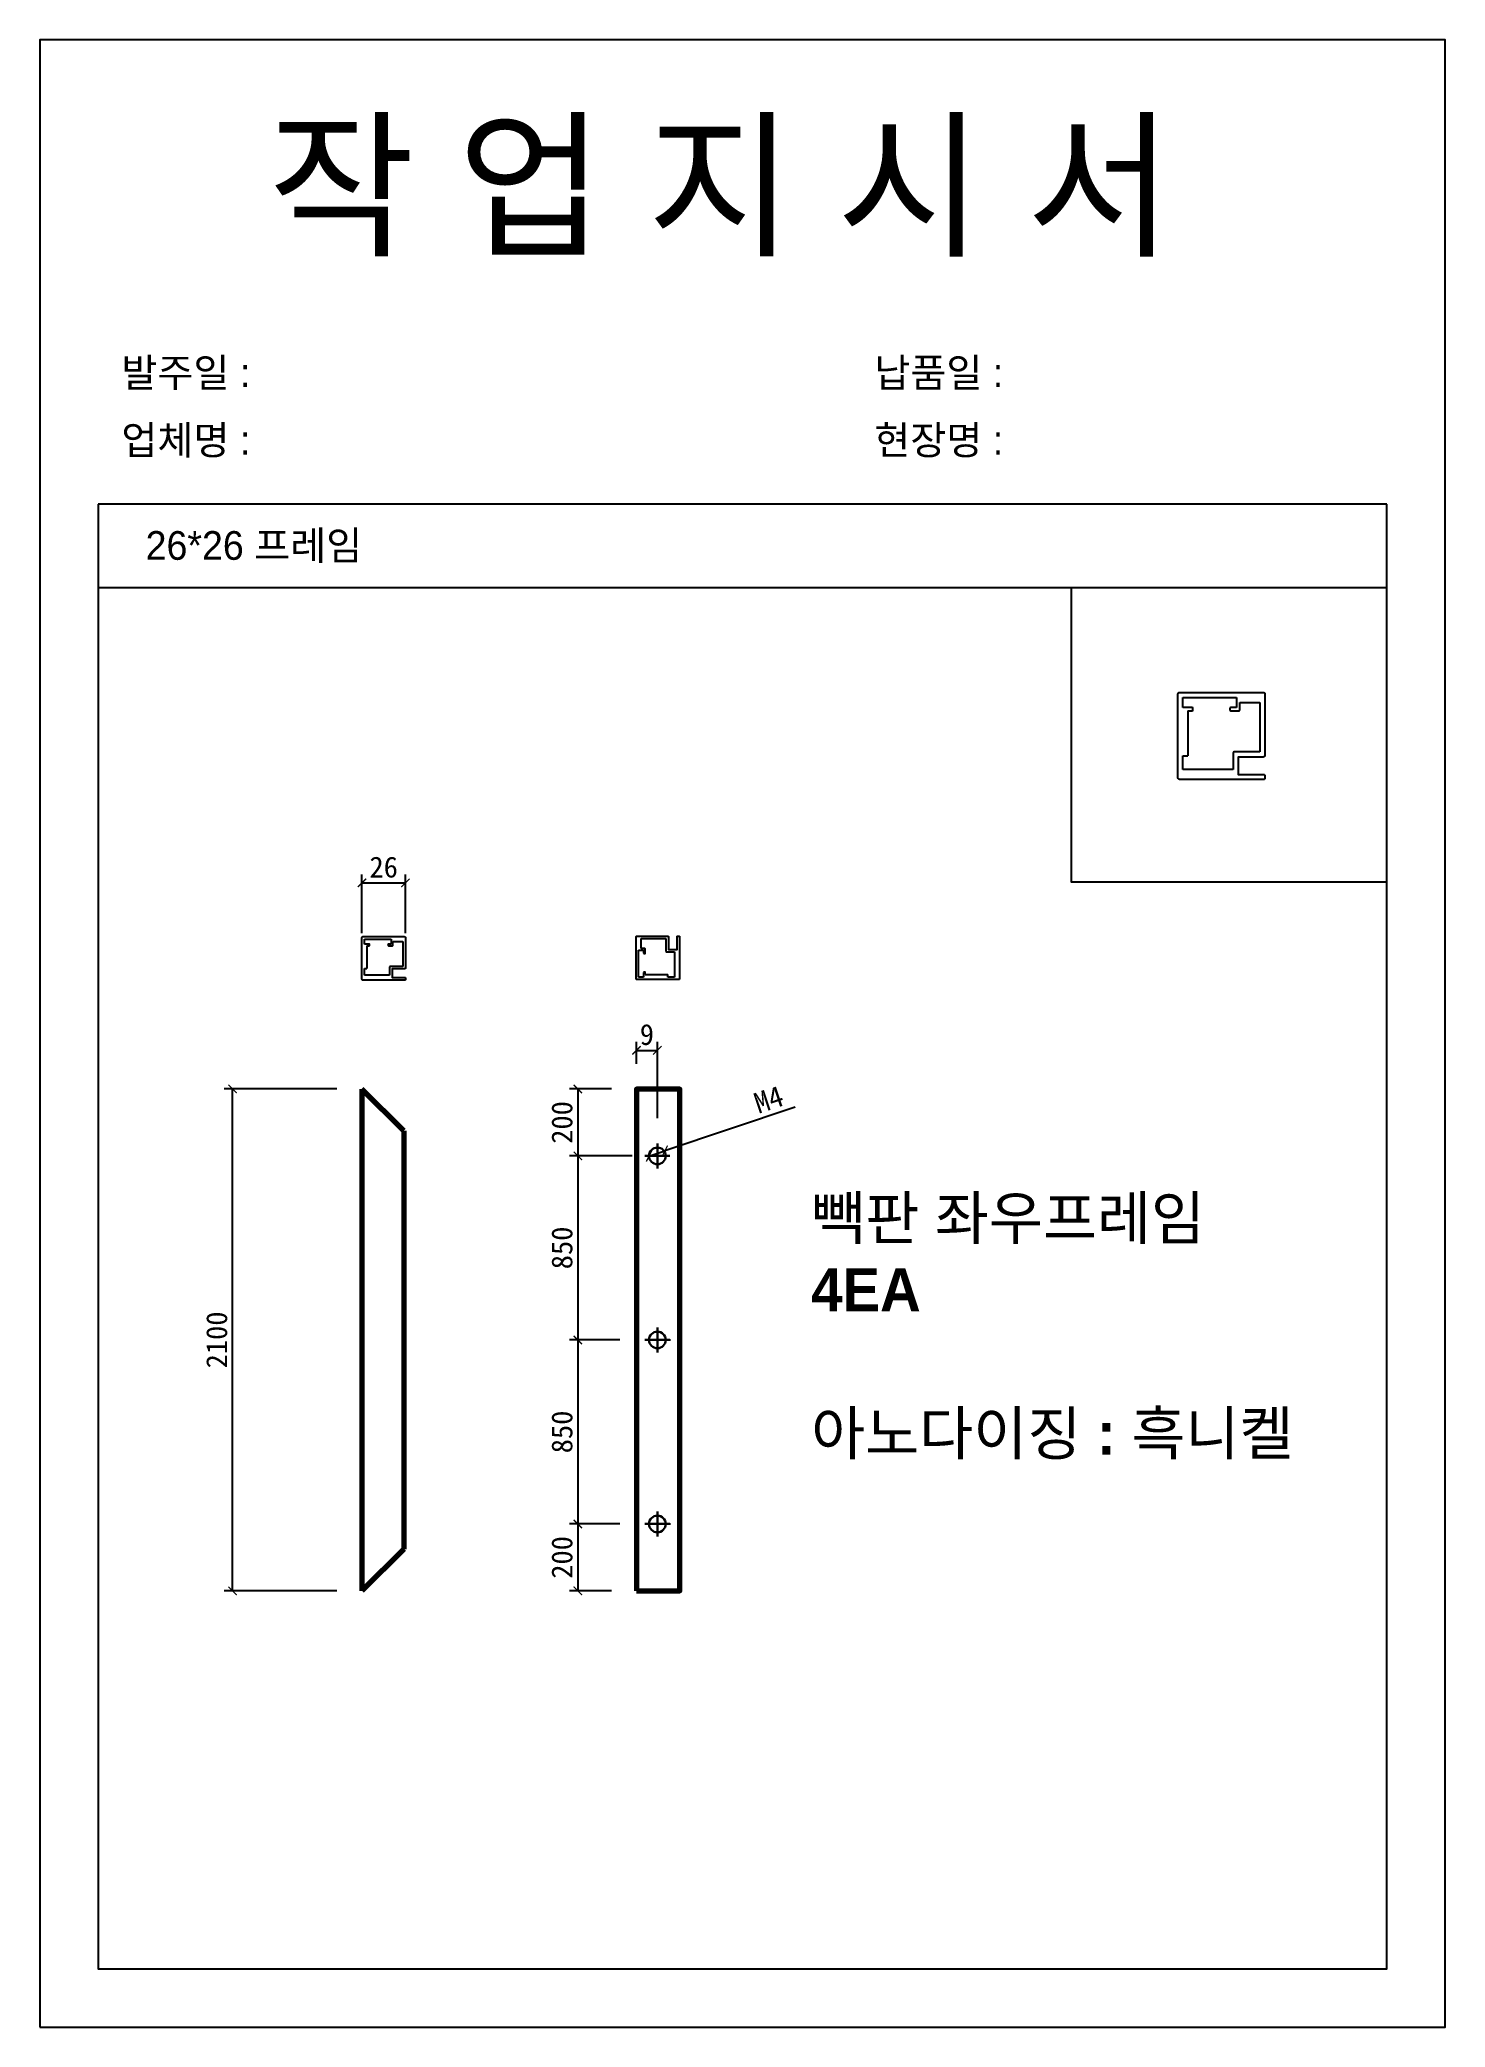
# Model space of a CAD drawing. Header units: millimetres. Extents: x -44117 to 256353, y -2095463 to 65325.
# Drawn here: x 118414 to 120094, y 25553 to 27929 of the extents above; entities that cross this region are included whole.
import ezdxf

# ---------------------------------------------------------------- set-up
doc = ezdxf.new("R2010")
doc.units = ezdxf.units.MM
doc.header["$LTSCALE"] = 10
doc.layers.add('Layer1', color=7, linetype='Continuous', lineweight=70)
doc.dimstyles.new('ISO-25', dxfattribs={"dimtxt": 2.5, "dimasz": 2.5, "dimexe": 1, "dimexo": 1, "dimtad": 1, "dimtxsty": 'Standard', "dimblk": 'ARCHTICK', "dimcen": 2.5, "dimadec": 0, "dimazin": 0, "dimtfac": 1, "dimtmove": 0, "dimatfit": 3, "dimfxl": 0, "dimarcsym": 0})

msp = doc.modelspace()

# ---------------------------------------------------------------- texts
at = {"attachment_point": 1}
for s, heights, insert, char_height in [('{\\fGulim|b0|i0|c129|p50;작 업 지 시 서}', [-155.84554], (118687.27096, 27824.76311), 140), ('{\\fGulim|b0|i0|c129|p50;발주일 :}', [-38.18216], (118512.06161, 27548.04269), 34.3), ('{\\fGulim|b0|i0|c129|p50;납품일 :}', [-37.67976], (119412.03959, 27548.04269), 34.3), ('{\\fGulim|b0|i0|c129|p50;업체명 : }', [-38.2735], (118512.06161, 27467.38651), 34.3), ('{\\fGulim|b0|i0|c129|p50;현장명 : }', [-38.2735], (119412.03959, 27467.38651), 34.3), ('{\\fGulim|b0|i0|c129|p50;26*26 프레임}', [-38.22783], (118541.02419, 27341.51794), 34.3), ('{\\fGulim|b1|i0|c129|p50;빽판 좌우프레임\\P4EA\\P\\P아노다이징 : 흑니켈}', [-317.07083], (119336.60053, 26546.14764), 51.45)]:
    msp.add_mtext_dynamic_manual_height_columns(s, width=3307.3198183, gutter_width=12.5, heights=heights, dxfattribs=dict(at, insert=insert, char_height=char_height))

# ---------------------------------------------------------------- blocks, each defined once
blk = doc.blocks.new('_ArchTick')
at = {"color": 0, "linetype": 'ByBlock', "const_width": 0.15}
blk.add_lwpolyline([(-0.5, -0.5), (0.5, 0.5)], dxfattribs=at)
blk = doc.blocks.new('*D1865')
at = {"color": 0, "lineweight": -2}
for p, q in [((118769.6, 26674.6), (118634.9, 26674.6)), ((118644.9, 26074.6), (118644.9, 26674.6)), ((118769.6, 26074.6), (118634.9, 26074.6))]:
    blk.add_line(p, q, dxfattribs=at)
at = {"layer": 'Defpoints', "color": 0}
for p in [(118644.9, 26674.6), (118799.6, 26674.6), (118799.6, 26074.6)]:
    blk.add_point(p, dxfattribs=at)
at = {"color": 0, "lineweight": -2, "xscale": 10, "yscale": 10, "zscale": 10}
for p, rotation in [((118644.9, 26674.6), 90), ((118644.9, 26074.6), 270)]:
    blk.add_blockref('_ArchTick', p, dxfattribs=dict(at, rotation=rotation))
at = {"color": 0, "insert": (118626.1, 26374.6), "char_height": 25, "attachment_point": 5, "rotation": 90}
blk.add_mtext('2100', dxfattribs=at)
blk = doc.blocks.new('*D1866')
at = {"color": 0, "lineweight": -2}
for p, q in [((119317.5, 26653), (119161.7, 26600.6)), ((119142.7, 26594.3), (119161.7, 26600.6)), ((119142.7, 26594.3), (119142.7, 26594.3))]:
    blk.add_line(p, q, dxfattribs=at)
at = {"layer": 'Defpoints', "color": 0}
for p in [(119142.7, 26594.3), (119161.7, 26600.6)]:
    blk.add_point(p, dxfattribs=at)
at = {"color": 0, "lineweight": -2, "xscale": 10, "yscale": 10, "zscale": 10}
for p, rotation in [((119142.7, 26594.3), 18.56681303800487), ((119161.7, 26600.6), 198.5668130380049)]:
    blk.add_blockref('_ArchTick', p, dxfattribs=dict(at, rotation=rotation))
at = {"color": 0, "insert": (119285.8, 26662.1), "char_height": 25, "attachment_point": 5, "rotation": 18.5668}
blk.add_mtext('M4', dxfattribs=at)
blk = doc.blocks.new('*D1867')
at = {"color": 0, "lineweight": -2}
for p, q in [((118799.6, 26860.8), (118799.6, 26931)), ((118799.6, 26921), (118851.6, 26921)), ((118851.6, 26860.8), (118851.6, 26931))]:
    blk.add_line(p, q, dxfattribs=at)
at = {"layer": 'Defpoints', "color": 0}
for p in [(118851.6, 26921), (118799.6, 26830.8), (118851.6, 26830.8)]:
    blk.add_point(p, dxfattribs=at)
at = {"color": 0, "lineweight": -2, "xscale": 10, "yscale": 10, "zscale": 10, "rotation": 180}
blk.add_blockref('_ArchTick', (118799.6, 26921), dxfattribs=at)
at = {"color": 0, "lineweight": -2, "xscale": 10, "yscale": 10, "zscale": 10}
blk.add_blockref('_ArchTick', (118851.6, 26921), dxfattribs=at)
at = {"color": 0, "insert": (118825.6, 26939.7), "char_height": 25, "attachment_point": 5}
blk.add_mtext('26', dxfattribs=at)
blk = doc.blocks.new('*D1877')
at = {"color": 0, "lineweight": -2}
for p, q in [((119127.7, 26704.6), (119127.7, 26730.8)), ((119152.7, 26639.6), (119152.7, 26730.8)), ((119127.7, 26720.8), (119152.7, 26720.8))]:
    blk.add_line(p, q, dxfattribs=at)
at = {"layer": 'Defpoints', "color": 0}
for p in [(119152.7, 26720.8), (119127.7, 26674.6), (119152.7, 26609.6)]:
    blk.add_point(p, dxfattribs=at)
at = {"color": 0, "lineweight": -2, "xscale": 10, "yscale": 10, "zscale": 10, "rotation": 180}
blk.add_blockref('_ArchTick', (119127.7, 26720.8), dxfattribs=at)
at = {"color": 0, "lineweight": -2, "xscale": 10, "yscale": 10, "zscale": 10}
blk.add_blockref('_ArchTick', (119152.7, 26720.8), dxfattribs=at)
at = {"color": 0, "insert": (119140.2, 26739.5), "char_height": 25, "attachment_point": 5}
blk.add_mtext('9', dxfattribs=at)
blk = doc.blocks.new('*D1878')
at = {"color": 0, "lineweight": -2}
for p, q in [((119097.7, 26674.6), (119047.6, 26674.6)), ((119057.6, 26674.6), (119057.6, 26594.6)), ((119122.7, 26594.6), (119047.6, 26594.6))]:
    blk.add_line(p, q, dxfattribs=at)
at = {"layer": 'Defpoints', "color": 0}
for p in [(119127.7, 26674.6), (119057.6, 26594.6), (119152.7, 26594.6)]:
    blk.add_point(p, dxfattribs=at)
at = {"color": 0, "lineweight": -2, "xscale": 10, "yscale": 10, "zscale": 10}
for p, rotation in [((119057.6, 26674.6), 90), ((119057.6, 26594.6), 270)]:
    blk.add_blockref('_ArchTick', p, dxfattribs=dict(at, rotation=rotation))
at = {"color": 0, "insert": (119038.8, 26634.6), "char_height": 25, "attachment_point": 5, "rotation": 90}
blk.add_mtext('200', dxfattribs=at)
blk = doc.blocks.new('*D1879')
at = {"color": 0, "lineweight": -2}
for p, q in [((119107.7, 26594.6), (119047.6, 26594.6)), ((119057.6, 26594.6), (119057.6, 26374.6)), ((119107.7, 26374.6), (119047.6, 26374.6))]:
    blk.add_line(p, q, dxfattribs=at)
at = {"layer": 'Defpoints', "color": 0}
for p in [(119137.7, 26594.6), (119057.6, 26374.6), (119137.7, 26374.6)]:
    blk.add_point(p, dxfattribs=at)
at = {"color": 0, "lineweight": -2, "xscale": 10, "yscale": 10, "zscale": 10}
for p, rotation in [((119057.6, 26594.6), 90), ((119057.6, 26374.6), 270)]:
    blk.add_blockref('_ArchTick', p, dxfattribs=dict(at, rotation=rotation))
at = {"color": 0, "insert": (119038.8, 26484.6), "char_height": 25, "attachment_point": 5, "rotation": 90}
blk.add_mtext('850', dxfattribs=at)
blk = doc.blocks.new('*D1880')
at = {"color": 0, "lineweight": -2}
for p, q in [((119107.7, 26374.6), (119047.6, 26374.6)), ((119057.6, 26374.6), (119057.6, 26154.6)), ((119107.7, 26154.6), (119047.6, 26154.6))]:
    blk.add_line(p, q, dxfattribs=at)
at = {"layer": 'Defpoints', "color": 0}
for p in [(119137.7, 26374.6), (119057.6, 26154.6), (119137.7, 26154.6)]:
    blk.add_point(p, dxfattribs=at)
at = {"color": 0, "lineweight": -2, "xscale": 10, "yscale": 10, "zscale": 10}
for p, rotation in [((119057.6, 26374.6), 90), ((119057.6, 26154.6), 270)]:
    blk.add_blockref('_ArchTick', p, dxfattribs=dict(at, rotation=rotation))
at = {"color": 0, "insert": (119038.8, 26264.6), "char_height": 25, "attachment_point": 5, "rotation": 90}
blk.add_mtext('850', dxfattribs=at)
blk = doc.blocks.new('*D1881')
at = {"color": 0, "lineweight": -2}
for p, q in [((119107.7, 26154.6), (119047.6, 26154.6)), ((119057.6, 26154.6), (119057.6, 26074.6)), ((119097.7, 26074.6), (119047.6, 26074.6))]:
    blk.add_line(p, q, dxfattribs=at)
at = {"layer": 'Defpoints', "color": 0}
for p in [(119137.7, 26154.6), (119057.6, 26074.6), (119127.7, 26074.6)]:
    blk.add_point(p, dxfattribs=at)
at = {"color": 0, "lineweight": -2, "xscale": 10, "yscale": 10, "zscale": 10}
for p, rotation in [((119057.6, 26154.6), 90), ((119057.6, 26074.6), 270)]:
    blk.add_blockref('_ArchTick', p, dxfattribs=dict(at, rotation=rotation))
at = {"color": 0, "insert": (119038.8, 26114.6), "char_height": 25, "attachment_point": 5, "rotation": 90}
blk.add_mtext('200', dxfattribs=at)

# ---------------------------------------------------------------- dimensions: what is measured, and where the dimension line sits
for base, p1, p2, text, picture, middle in [((118851.61967, 26920.96822), (118799.61967, 26830.75278), (118851.61967, 26830.75278), '26', '*D1867', (118825.61967, 26920.96822)), ((119152.70506, 26720.76839), (119127.70506, 26674.56966), (119152.70506, 26609.56966), '9', '*D1877', (119140.20506, 26720.76839))]:
    dim = msp.add_linear_dim(base=base, p1=p1, p2=p2, text=text, dimstyle='ISO-25', override={"dimscale": 10, "dimasz": 1, "dimexo": 3})
    dim.commit()
    dim.dimension.update_dxf_attribs({"geometry": picture, "text_midpoint": middle, "dimtype": 160})
dim = msp.add_diameter_dim_2p(p1=(119142.71007, 26594.25322), p2=(119161.66912, 26600.62143), text='M4', dimstyle='ISO-25', override={"dimscale": 10, "dimasz": 1, "dimexo": 3})
dim.commit()
dim.dimension.update_dxf_attribs({"geometry": '*D1866', "text_midpoint": (119291.80475, 26644.33301), "dimtype": 163})
for base, p1, p2, text, override, picture, middle in [((118644.87989, 26674.56966), (118799.61967, 26074.56966), (118799.61967, 26674.56966), '2100', {"dimscale": 10, "dimasz": 1, "dimexo": 3, "dimtxsty": 'Standard'}, '*D1865', (118626.12989, 26374.56966)), ((119057.55448, 26594.56966), (119127.70506, 26674.56966), (119152.70506, 26594.56966), '200', {"dimscale": 10, "dimasz": 1, "dimexo": 3}, '*D1878', (119038.80448, 26634.56966)), ((119057.55448, 26374.56966), (119137.70506, 26594.56966), (119137.70506, 26374.56966), '850', {"dimscale": 10, "dimasz": 1, "dimexo": 3, "dimtxsty": 'Standard'}, '*D1879', (119038.80448, 26484.56966)), ((119057.55448, 26154.56966), (119137.70506, 26374.56966), (119137.70506, 26154.56966), '850', {"dimscale": 10, "dimasz": 1, "dimexo": 3, "dimtxsty": 'Standard'}, '*D1880', (119038.80448, 26264.56966)), ((119057.55448, 26074.56966), (119137.70506, 26154.56966), (119127.70506, 26074.56966), '200', {"dimscale": 10, "dimasz": 1, "dimexo": 3}, '*D1881', (119038.80448, 26114.56966))]:
    dim = msp.add_linear_dim(base=base, p1=p1, p2=p2, angle=90, text=text, dimstyle='ISO-25', override=override)
    dim.commit()
    dim.dimension.update_dxf_attribs({"geometry": picture, "text_midpoint": middle})

# ---------------------------------------------------------------- linework, layer by layer
for p, q in [((120024.46436, 27373.7559), (118484.46436, 27373.7559)), ((120024.46436, 27273.7559), (118484.46436, 27273.7559)), ((119780.90877, 27130.67253), (119780.90877, 27142.67253)), ((119780.90877, 27142.67253), (119844.90877, 27142.67253)), ((119844.90877, 27142.67253), (119844.90877, 27130.67253)), ((119848.90877, 27127.87253), (119848.90877, 27136.67253)), ((119848.90877, 27136.67253), (119872.90877, 27136.67253)), ((119872.90877, 27136.67253), (119872.90877, 27077.47253)), ((119791.70877, 27130.67253), (119780.90877, 27130.67253)), ((119786.90877, 27126.67253), (119791.70877, 27126.67253)), ((119786.90877, 27126.67253), (119786.90877, 27072.67253)), ((119792.90877, 27127.87253), (119792.90877, 27129.47253)), ((119836.90877, 27129.47253), (119836.90877, 27127.87253)), ((119844.90877, 27130.67253), (119838.10877, 27130.67253)), ((119838.10877, 27126.67253), (119847.70877, 27126.67253)), ((119780.90877, 27056.67253), (119780.90877, 27072.67253)), ((119780.90877, 27072.67253), (119786.90877, 27072.67253)), ((119840.90877, 27076.27253), (119840.90877, 27071.47253)), ((119840.90877, 27071.47253), (119840.90877, 27056.67253)), ((119840.90877, 27071.47253), (119840.90877, 27071.47253)), ((119846.90877, 27077.47253), (119842.10877, 27077.47253)), ((119872.90877, 27077.47253), (119846.90877, 27077.47253)), ((119840.90877, 27056.67253), (119780.90877, 27056.67253)), ((118802.61967, 26847.75278), (118802.61967, 26853.75278)), ((118802.61967, 26853.75278), (118834.61967, 26853.75278)), ((118834.61967, 26853.75278), (118834.61967, 26847.75278)), ((118836.61967, 26846.35278), (118836.61967, 26850.75278)), ((118836.61967, 26850.75278), (118848.61967, 26850.75278)), ((118848.61967, 26850.75278), (118848.61967, 26821.15278)), ((119133.28941, 26842.39782), (119133.28941, 26854.39782)), ((119133.28941, 26854.39782), (119162.88941, 26854.39782)), ((119162.88941, 26854.39782), (119162.88941, 26841.39782)), ((118808.01967, 26847.75278), (118802.61967, 26847.75278)), ((118805.61967, 26845.75278), (118808.01967, 26845.75278)), ((118805.61967, 26845.75278), (118805.61967, 26818.75278)), ((118808.61967, 26846.35278), (118808.61967, 26847.15278)), ((118830.61967, 26847.15278), (118830.61967, 26846.35278)), ((118834.61967, 26847.75278), (118831.21967, 26847.75278)), ((118831.21967, 26845.75278), (118836.01967, 26845.75278)), ((119130.28941, 26808.39782), (119130.28941, 26840.39782)), ((119130.28941, 26840.39782), (119136.28941, 26840.39782)), ((119137.68941, 26842.39782), (119133.28941, 26842.39782)), ((119136.28941, 26840.39782), (119136.28941, 26836.99782)), ((119136.88941, 26836.39782), (119137.68941, 26836.39782)), ((119138.28941, 26836.99782), (119138.28941, 26841.79782)), ((119162.88941, 26841.39782), (119162.88941, 26838.99782)), ((119163.48941, 26838.39782), (119165.88941, 26838.39782)), ((119165.88941, 26838.39782), (119173.28941, 26838.39782)), ((119165.88941, 26838.39782), (119165.88941, 26838.39782)), ((119173.28941, 26838.39782), (119173.28941, 26808.39782)), ((118802.61967, 26810.75278), (118802.61967, 26818.75278)), ((118802.61967, 26818.75278), (118805.61967, 26818.75278)), ((118832.61967, 26810.75278), (118802.61967, 26810.75278)), ((118832.61967, 26820.55278), (118832.61967, 26818.15278)), ((118832.61967, 26818.15278), (118832.61967, 26810.75278)), ((118832.61967, 26818.15278), (118832.61967, 26818.15278)), ((118835.61967, 26821.15278), (118833.21967, 26821.15278)), ((118848.61967, 26821.15278), (118835.61967, 26821.15278)), ((119136.28941, 26808.39782), (119130.28941, 26808.39782)), ((119136.28941, 26813.79782), (119136.28941, 26808.39782)), ((119137.68941, 26814.39782), (119136.88941, 26814.39782)), ((119138.28941, 26811.39782), (119138.28941, 26813.79782)), ((119138.28941, 26811.39782), (119165.28941, 26811.39782)), ((119165.28941, 26808.39782), (119165.28941, 26811.39782)), ((119173.28941, 26808.39782), (119165.28941, 26808.39782))]:
    msp.add_line(p, q)
at = {"lineweight": 30}
for p, q in [((119137.70506, 26594.56966), (119167.70506, 26594.56966)), ((119152.70506, 26579.56966), (119152.70506, 26609.56966)), ((119152.70506, 26359.56966), (119152.70506, 26389.56966)), ((119152.70506, 26139.56966), (119152.70506, 26169.56966))]:
    msp.add_line(p, q, dxfattribs=at)
for points in [[(118414.46436, 25552.92562), (120094.46436, 25552.92562), (120094.46436, 27928.92562), (118414.46436, 27928.92562)], [(120024.46436, 27273.7559), (119647.5156, 27273.7559), (119647.5156, 26922.14894), (120024.46436, 26922.14894)]]:
    msp.add_lwpolyline(points, close=True)
msp.add_lwpolyline([(118484.46436, 27373.7559), (118484.46436, 25622.92562), (120024.46436, 25622.92562), (120024.46436, 27373.7559)])
for points in [[(119877.70877, 27050.67305, -0.4142135624), (119878.90877, 27049.47305), (119878.90877, 27045.87253, -0.4142135624), (119877.70877, 27044.67253), (119776.90877, 27044.67253, -0.4142135624), (119774.90877, 27046.67253), (119774.90877, 27146.67253, -0.4142135624), (119776.90877, 27148.67253), (119876.90877, 27148.67253, -0.4142135624), (119878.90877, 27146.67253), (119878.90877, 27073.47253, -0.4142135624), (119876.90877, 27071.47253), (119846.90877, 27071.47253), (119846.90877, 27050.67253), (119877.70877, 27050.67253)], [(118851.01967, 26807.75304, -0.4142135624), (118851.61967, 26807.15304), (118851.61967, 26805.35278, -0.4142135624), (118851.01967, 26804.75278), (118800.61967, 26804.75278, -0.4142135624), (118799.61967, 26805.75278), (118799.61967, 26855.75278, -0.4142135624), (118800.61967, 26856.75278), (118850.61967, 26856.75278, -0.4142135624), (118851.61967, 26855.75278), (118851.61967, 26819.15278, -0.4142135624), (118850.61967, 26818.15278), (118835.61967, 26818.15278), (118835.61967, 26807.75278), (118851.01967, 26807.75278)], [(119176.28915, 26856.79782, -0.4142135624), (119176.88915, 26857.39782), (119178.68941, 26857.39782, -0.4142135624), (119179.28941, 26856.79782), (119179.28941, 26806.39782, -0.4142135624), (119178.28941, 26805.39782), (119128.28941, 26805.39782, -0.4142135624), (119127.28941, 26806.39782), (119127.28941, 26856.39782, -0.4142135624), (119128.28941, 26857.39782), (119164.88941, 26857.39782, -0.4142135624), (119165.88941, 26856.39782), (119165.88941, 26841.39782), (119176.28941, 26841.39782), (119176.28941, 26856.79782)]]:
    msp.add_lwpolyline(points, format="xyb")
for points in [[(119137.70506, 26374.56966), (119167.70506, 26374.56966)], [(119137.70506, 26154.56966), (119167.70506, 26154.56966)]]:
    msp.add_lwpolyline(points, close=True, dxfattribs=at)
for centre in [(119152.70506, 26594.56966), (119152.70506, 26374.56966), (119152.70506, 26154.56966)]:
    msp.add_circle(centre, 10, dxfattribs=at)
for centre, radius, start, end in [((119791.70877, 27129.47253), 1.2, 360, 90), ((119791.70877, 27127.87253), 1.2, 270, 0), ((119838.10877, 27129.47253), 1.2, 90, 180), ((119838.10877, 27127.87253), 1.2, 180, 270), ((119847.70877, 27127.87253), 1.2, 270, 0), ((119842.10877, 27076.27253), 1.2, 90, 180), ((118808.01967, 26847.15278), 0.6, 360, 90), ((118808.01967, 26846.35278), 0.6, 270, 0), ((118831.21967, 26847.15278), 0.6, 90, 180), ((118831.21967, 26846.35278), 0.6, 180, 270), ((118836.01967, 26846.35278), 0.6, 270, 0), ((119136.88941, 26836.99782), 0.6, 180, 270), ((119137.68941, 26841.79782), 0.6, 360, 90), ((119137.68941, 26836.99782), 0.6, 270, 0), ((119163.48941, 26838.99782), 0.6, 180, 270), ((118833.21967, 26820.55278), 0.6, 90, 180), ((119136.88941, 26813.79782), 0.6, 90, 180), ((119137.68941, 26813.79782), 0.6, 360, 90)]:
    msp.add_arc(centre, radius, start, end)
at = {"layer": 'Layer1'}
for p, q in [((118849.61967, 26624.56966), (118799.61967, 26674.56966)), ((118849.61967, 26124.56966), (118799.61967, 26074.56966))]:
    msp.add_line(p, q, dxfattribs=at)
for points in [[(118799.61967, 26674.56966), (118799.61967, 26074.56966)], [(118849.61967, 26624.56966), (118849.61967, 26124.56966)]]:
    msp.add_lwpolyline(points, dxfattribs=at)
msp.add_lwpolyline([(119127.70506, 26074.56966), (119179.70506, 26074.56966), (119179.70506, 26674.56966), (119127.70506, 26674.56966)], close=True, dxfattribs=at)

msp.set_redraw_order([(e.dxf.handle, doc.entitydb.next_handle()) for e in msp.query("TEXT MTEXT ATTDEF DIMENSION ARC_DIMENSION")])  # texts and dimensions are drawn at this point

doc.saveas('drawing.dxf')
